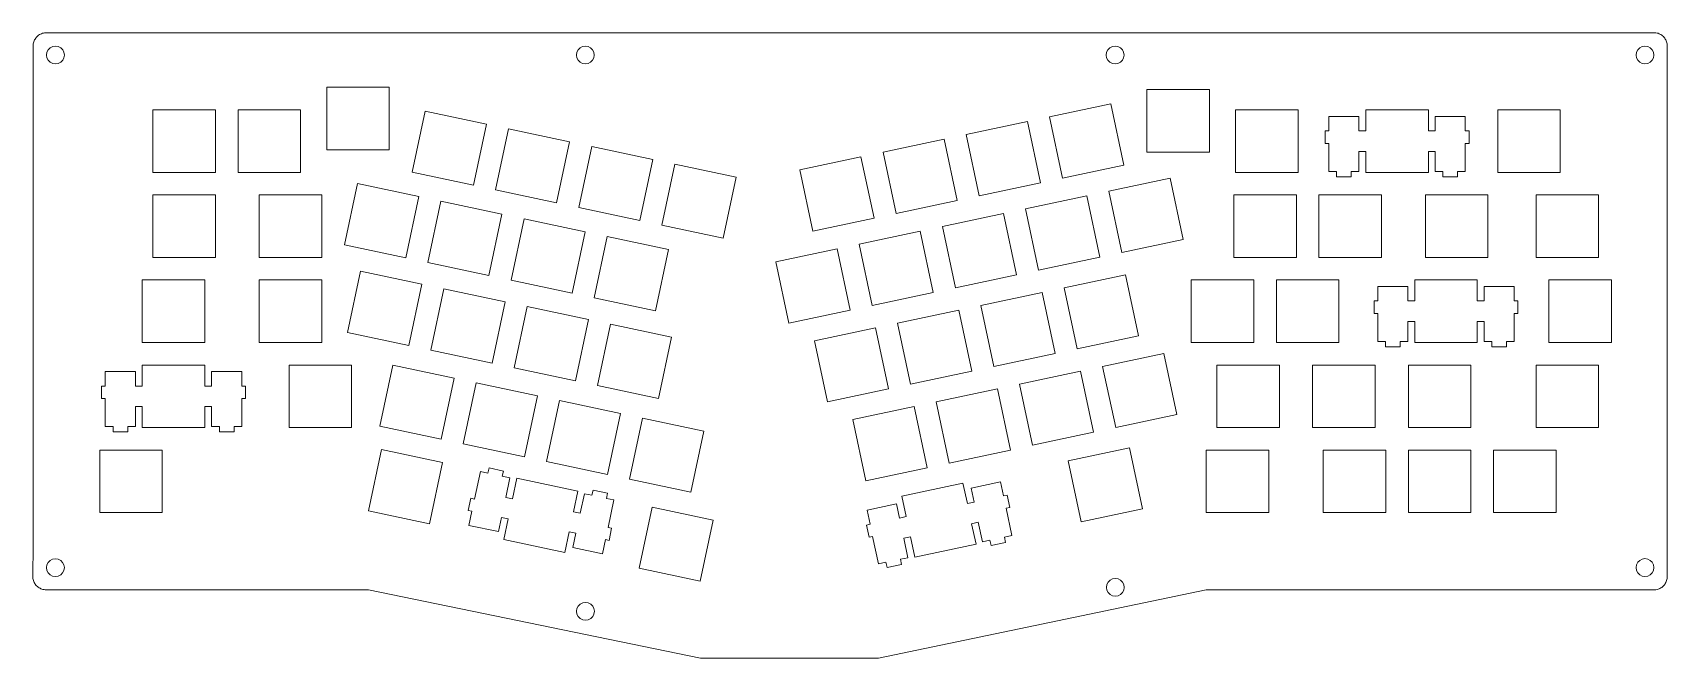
# Model space of a CAD drawing. Header units: centimetres. Extents: x -18.3 to 18.3, y -7 to 7.
import ezdxf

# ---------------------------------------------------------------- set-up
doc = ezdxf.new("R2010")
doc.units = ezdxf.units.CM
doc.header["$MEASUREMENT"] = 0
doc.layers.add('Layer 1', color=7, linetype='Continuous')

msp = doc.modelspace()

# ---------------------------------------------------------------- linework, layer by layer
at = {"layer": 'Layer 1', "color": 242, "lineweight": 9}
for points, knots in [([(17.98795, 6.97665), (17.98795, 6.97665), (18.01145, 6.97575), (18.01145, 6.97575), (18.01145, 6.97575), (18.03485, 6.97305), (18.03485, 6.97305), (18.03485, 6.97305), (18.05795, 6.96845), (18.05795, 6.96845), (18.05795, 6.96845), (18.08065, 6.96205), (18.08065, 6.96205), (18.08065, 6.96205), (18.10275, 6.95385), (18.10275, 6.95385), (18.10275, 6.95385), (18.12415, 6.94405), (18.12415, 6.94405), (18.12415, 6.94405), (18.14465, 6.93245), (18.14465, 6.93245), (18.14465, 6.93245), (18.16425, 6.91945), (18.16425, 6.91945), (18.16425, 6.91945), (18.18275, 6.90485), (18.18275, 6.90485), (18.18275, 6.90485), (18.20005, 6.88885), (18.20005, 6.88885), (18.20005, 6.88885), (18.21605, 6.87155), (18.21605, 6.87155), (18.21605, 6.87155), (18.23065, 6.85305), (18.23065, 6.85305), (18.23065, 6.85305), (18.24375, 6.83345), (18.24375, 6.83345), (18.24375, 6.83345), (18.25525, 6.81285), (18.25525, 6.81285), (18.25525, 6.81285), (18.26515, 6.79155), (18.26515, 6.79155), (18.26515, 6.79155), (18.27325, 6.76945), (18.27325, 6.76945), (18.27325, 6.76945), (18.27965, 6.74675), (18.27965, 6.74675), (18.27965, 6.74675), (18.28425, 6.72365), (18.28425, 6.72365), (18.28425, 6.72365), (18.28705, 6.70025), (18.28705, 6.70025), (18.28705, 6.70025), (18.28795, 6.67665), (18.28795, 6.67665), (18.28795, 6.67665), (18.28795, -5.20316), (18.28795, -5.20316), (18.28795, -5.20316), (18.28705, -5.22666), (18.28705, -5.22666), (18.28705, -5.22666), (18.28425, -5.25006), (18.28425, -5.25006), (18.28425, -5.25006), (18.27965, -5.27316), (18.27965, -5.27316), (18.27965, -5.27316), (18.27325, -5.29586), (18.27325, -5.29586), (18.27325, -5.29586), (18.26515, -5.31796), (18.26515, -5.31796), (18.26515, -5.31796), (18.25525, -5.33936), (18.25525, -5.33936), (18.25525, -5.33936), (18.24375, -5.35996), (18.24375, -5.35996), (18.24375, -5.35996), (18.23065, -5.37946), (18.23065, -5.37946), (18.23065, -5.37946), (18.21605, -5.39796), (18.21605, -5.39796), (18.21605, -5.39796), (18.20005, -5.41526), (18.20005, -5.41526), (18.20005, -5.41526), (18.18275, -5.43126), (18.18275, -5.43126), (18.18275, -5.43126), (18.16425, -5.44586), (18.16425, -5.44586), (18.16425, -5.44586), (18.14465, -5.45896), (18.14465, -5.45896), (18.14465, -5.45896), (18.12415, -5.47046), (18.12415, -5.47046), (18.12415, -5.47046), (18.10275, -5.48036), (18.10275, -5.48036), (18.10275, -5.48036), (18.08065, -5.48846), (18.08065, -5.48846), (18.08065, -5.48846), (18.05795, -5.49486), (18.05795, -5.49486), (18.05795, -5.49486), (18.03485, -5.49946), (18.03485, -5.49946), (18.03485, -5.49946), (18.01145, -5.50226), (18.01145, -5.50226), (18.01145, -5.50226), (17.98795, -5.50316), (17.98795, -5.50316), (17.98795, -5.50316), (7.9672, -5.50015), (7.9672, -5.50015), (7.9672, -5.50015), (0.63227, -7.03562), (0.63227, -7.03562), (0.63227, -7.03562), (-3.35241, -7.03559), (-3.35241, -7.03559), (-3.35241, -7.03559), (-10.78279, -5.50013), (-10.78279, -5.50013), (-10.78279, -5.50013), (-17.9974, -5.50018), (-17.9974, -5.50018), (-17.9974, -5.50018), (-18.021, -5.49928), (-18.021, -5.49928), (-18.021, -5.49928), (-18.0444, -5.49648), (-18.0444, -5.49648), (-18.0444, -5.49648), (-18.0675, -5.49188), (-18.0675, -5.49188), (-18.0675, -5.49188), (-18.0902, -5.48548), (-18.0902, -5.48548), (-18.0902, -5.48548), (-18.1123, -5.47738), (-18.1123, -5.47738), (-18.1123, -5.47738), (-18.1336, -5.46748), (-18.1336, -5.46748), (-18.1336, -5.46748), (-18.1542, -5.45598), (-18.1542, -5.45598), (-18.1542, -5.45598), (-18.1738, -5.44288), (-18.1738, -5.44288), (-18.1738, -5.44288), (-18.1923, -5.42828), (-18.1923, -5.42828), (-18.1923, -5.42828), (-18.2096, -5.41228), (-18.2096, -5.41228), (-18.2096, -5.41228), (-18.2256, -5.39498), (-18.2256, -5.39498), (-18.2256, -5.39498), (-18.2402, -5.37648), (-18.2402, -5.37648), (-18.2402, -5.37648), (-18.2532, -5.35698), (-18.2532, -5.35698), (-18.2532, -5.35698), (-18.2648, -5.33638), (-18.2648, -5.33638), (-18.2648, -5.33638), (-18.2746, -5.31498), (-18.2746, -5.31498), (-18.2746, -5.31498), (-18.2828, -5.29288), (-18.2828, -5.29288), (-18.2828, -5.29288), (-18.2892, -5.27018), (-18.2892, -5.27018), (-18.2892, -5.27018), (-18.2938, -5.24708), (-18.2938, -5.24708), (-18.2938, -5.24708), (-18.2965, -5.22368), (-18.2965, -5.22368), (-18.2965, -5.22368), (-18.2975, -5.20018), (-18.2975, -5.20018), (-18.2975, -5.20018), (-18.28793, -4.50001), (-18.28793, -4.50001), (-18.28793, -4.50001), (-18.28785, 6.67665), (-18.28785, 6.67665), (-18.28785, 6.67665), (-18.28695, 6.70025), (-18.28695, 6.70025), (-18.28695, 6.70025), (-18.28425, 6.72365), (-18.28425, 6.72365), (-18.28425, 6.72365), (-18.27965, 6.74675), (-18.27965, 6.74675), (-18.27965, 6.74675), (-18.27325, 6.76945), (-18.27325, 6.76945), (-18.27325, 6.76945), (-18.26505, 6.79155), (-18.26505, 6.79155), (-18.26505, 6.79155), (-18.25525, 6.81285), (-18.25525, 6.81285), (-18.25525, 6.81285), (-18.24365, 6.83345), (-18.24365, 6.83345), (-18.24365, 6.83345), (-18.23065, 6.85305), (-18.23065, 6.85305), (-18.23065, 6.85305), (-18.21605, 6.87155), (-18.21605, 6.87155), (-18.21605, 6.87155), (-18.20005, 6.88885), (-18.20005, 6.88885), (-18.20005, 6.88885), (-18.18275, 6.90485), (-18.18275, 6.90485), (-18.18275, 6.90485), (-18.16425, 6.91945), (-18.16425, 6.91945), (-18.16425, 6.91945), (-18.14465, 6.93245), (-18.14465, 6.93245), (-18.14465, 6.93245), (-18.12405, 6.94405), (-18.12405, 6.94405), (-18.12405, 6.94405), (-18.10275, 6.95385), (-18.10275, 6.95385), (-18.10275, 6.95385), (-18.08065, 6.96205), (-18.08065, 6.96205), (-18.08065, 6.96205), (-18.05795, 6.96845), (-18.05795, 6.96845), (-18.05795, 6.96845), (-18.03485, 6.97305), (-18.03485, 6.97305), (-18.03485, 6.97305), (-18.01145, 6.97575), (-18.01145, 6.97575), (-18.01145, 6.97575), (-17.98785, 6.97675), (-17.98785, 6.97675), (-17.98785, 6.97675), (17.98795, 6.97665), (17.98795, 6.97665)], [0, 0, 0, 0, 0.01123596, 0.01123596, 0.01123596, 0.02247191, 0.02247191, 0.02247191, 0.03370787, 0.03370787, 0.03370787, 0.04494382, 0.04494382, 0.04494382, 0.05617978, 0.05617978, 0.05617978, 0.06741573, 0.06741573, 0.06741573, 0.07865169, 0.07865169, 0.07865169, 0.08988764, 0.08988764, 0.08988764, 0.1011236, 0.1011236, 0.1011236, 0.11235955, 0.11235955, 0.11235955, 0.12359551, 0.12359551, 0.12359551, 0.13483146, 0.13483146, 0.13483146, 0.14606742, 0.14606742, 0.14606742, 0.15730337, 0.15730337, 0.15730337, 0.16853933, 0.16853933, 0.16853933, 0.17977528, 0.17977528, 0.17977528, 0.19101124, 0.19101124, 0.19101124, 0.20224719, 0.20224719, 0.20224719, 0.21348315, 0.21348315, 0.21348315, 0.2247191, 0.2247191, 0.2247191, 0.23595506, 0.23595506, 0.23595506, 0.24719101, 0.24719101, 0.24719101, 0.25842697, 0.25842697, 0.25842697, 0.26966292, 0.26966292, 0.26966292, 0.28089888, 0.28089888, 0.28089888, 0.29213483, 0.29213483, 0.29213483, 0.30337079, 0.30337079, 0.30337079, 0.31460674, 0.31460674, 0.31460674, 0.3258427, 0.3258427, 0.3258427, 0.33707865, 0.33707865, 0.33707865, 0.34831461, 0.34831461, 0.34831461, 0.35955056, 0.35955056, 0.35955056, 0.37078652, 0.37078652, 0.37078652, 0.38202247, 0.38202247, 0.38202247, 0.39325843, 0.39325843, 0.39325843, 0.40449438, 0.40449438, 0.40449438, 0.41573034, 0.41573034, 0.41573034, 0.42696629, 0.42696629, 0.42696629, 0.43820225, 0.43820225, 0.43820225, 0.4494382, 0.4494382, 0.4494382, 0.46067416, 0.46067416, 0.46067416, 0.47191011, 0.47191011, 0.47191011, 0.48314607, 0.48314607, 0.48314607, 0.49438202, 0.49438202, 0.49438202, 0.50561798, 0.50561798, 0.50561798, 0.51685393, 0.51685393, 0.51685393, 0.52808989, 0.52808989, 0.52808989, 0.53932584, 0.53932584, 0.53932584, 0.5505618, 0.5505618, 0.5505618, 0.56179775, 0.56179775, 0.56179775, 0.57303371, 0.57303371, 0.57303371, 0.58426966, 0.58426966, 0.58426966, 0.59550562, 0.59550562, 0.59550562, 0.60674157, 0.60674157, 0.60674157, 0.61797753, 0.61797753, 0.61797753, 0.62921348, 0.62921348, 0.62921348, 0.64044944, 0.64044944, 0.64044944, 0.65168539, 0.65168539, 0.65168539, 0.66292135, 0.66292135, 0.66292135, 0.6741573, 0.6741573, 0.6741573, 0.68539326, 0.68539326, 0.68539326, 0.69662921, 0.69662921, 0.69662921, 0.70786517, 0.70786517, 0.70786517, 0.71910112, 0.71910112, 0.71910112, 0.73033708, 0.73033708, 0.73033708, 0.74157303, 0.74157303, 0.74157303, 0.75280899, 0.75280899, 0.75280899, 0.76404494, 0.76404494, 0.76404494, 0.7752809, 0.7752809, 0.7752809, 0.78651685, 0.78651685, 0.78651685, 0.79775281, 0.79775281, 0.79775281, 0.80898876, 0.80898876, 0.80898876, 0.82022472, 0.82022472, 0.82022472, 0.83146067, 0.83146067, 0.83146067, 0.84269663, 0.84269663, 0.84269663, 0.85393258, 0.85393258, 0.85393258, 0.86516854, 0.86516854, 0.86516854, 0.87640449, 0.87640449, 0.87640449, 0.88764045, 0.88764045, 0.88764045, 0.8988764, 0.8988764, 0.8988764, 0.91011236, 0.91011236, 0.91011236, 0.92134831, 0.92134831, 0.92134831, 0.93258427, 0.93258427, 0.93258427, 0.94382022, 0.94382022, 0.94382022, 0.95505618, 0.95505618, 0.95505618, 0.96629213, 0.96629213, 0.96629213, 0.97752809, 0.97752809, 0.97752809, 0.98876404, 0.98876404, 0.98876404, 1, 1, 1, 1]), ([(-17.72615, 6.66705), (-17.72615, 6.66705), (-17.67035, 6.63855), (-17.67035, 6.63855), (-17.67035, 6.63855), (-17.62615, 6.59425), (-17.62615, 6.59425), (-17.62615, 6.59425), (-17.59775, 6.53855), (-17.59775, 6.53855), (-17.59775, 6.53855), (-17.58795, 6.47665), (-17.58795, 6.47665), (-17.58795, 6.47665), (-17.59775, 6.41485), (-17.59775, 6.41485), (-17.59775, 6.41485), (-17.62615, 6.35915), (-17.62615, 6.35915), (-17.62615, 6.35915), (-17.67035, 6.31485), (-17.67035, 6.31485), (-17.67035, 6.31485), (-17.72615, 6.28645), (-17.72615, 6.28645), (-17.72615, 6.28645), (-17.78795, 6.27665), (-17.78795, 6.27665), (-17.78795, 6.27665), (-17.84975, 6.28645), (-17.84975, 6.28645), (-17.84975, 6.28645), (-17.90545, 6.31485), (-17.90545, 6.31485), (-17.90545, 6.31485), (-17.94975, 6.35915), (-17.94975, 6.35915), (-17.94975, 6.35915), (-17.97815, 6.41485), (-17.97815, 6.41485), (-17.97815, 6.41485), (-17.98795, 6.47665), (-17.98795, 6.47665), (-17.98795, 6.47665), (-17.97815, 6.53855), (-17.97815, 6.53855), (-17.97815, 6.53855), (-17.94975, 6.59425), (-17.94975, 6.59425), (-17.94975, 6.59425), (-17.90545, 6.63855), (-17.90545, 6.63855), (-17.90545, 6.63855), (-17.84975, 6.66705), (-17.84975, 6.66705), (-17.84975, 6.66705), (-17.78795, 6.67665), (-17.78795, 6.67665), (-17.78795, 6.67665), (-17.72615, 6.66705), (-17.72615, 6.66705)], [0, 0, 0, 0, 0.05, 0.05, 0.05, 0.1, 0.1, 0.1, 0.15, 0.15, 0.15, 0.2, 0.2, 0.2, 0.25, 0.25, 0.25, 0.3, 0.3, 0.3, 0.35, 0.35, 0.35, 0.4, 0.4, 0.4, 0.45, 0.45, 0.45, 0.5, 0.5, 0.5, 0.55, 0.55, 0.55, 0.6, 0.6, 0.6, 0.65, 0.65, 0.65, 0.7, 0.7, 0.7, 0.75, 0.75, 0.75, 0.8, 0.8, 0.8, 0.85, 0.85, 0.85, 0.9, 0.9, 0.9, 0.95, 0.95, 0.95, 1, 1, 1, 1]), ([(-5.86745, 6.66705), (-5.86745, 6.66705), (-5.81165, 6.63855), (-5.81165, 6.63855), (-5.81165, 6.63855), (-5.76745, 6.59425), (-5.76745, 6.59425), (-5.76745, 6.59425), (-5.73905, 6.53855), (-5.73905, 6.53855), (-5.73905, 6.53855), (-5.72925, 6.47665), (-5.72925, 6.47665), (-5.72925, 6.47665), (-5.73905, 6.41485), (-5.73905, 6.41485), (-5.73905, 6.41485), (-5.76745, 6.35915), (-5.76745, 6.35915), (-5.76745, 6.35915), (-5.81165, 6.31485), (-5.81165, 6.31485), (-5.81165, 6.31485), (-5.86745, 6.28645), (-5.86745, 6.28645), (-5.86745, 6.28645), (-5.92925, 6.27665), (-5.92925, 6.27665), (-5.92925, 6.27665), (-5.99105, 6.28645), (-5.99105, 6.28645), (-5.99105, 6.28645), (-6.04675, 6.31485), (-6.04675, 6.31485), (-6.04675, 6.31485), (-6.09105, 6.35915), (-6.09105, 6.35915), (-6.09105, 6.35915), (-6.11945, 6.41485), (-6.11945, 6.41485), (-6.11945, 6.41485), (-6.12925, 6.47665), (-6.12925, 6.47665), (-6.12925, 6.47665), (-6.11945, 6.53855), (-6.11945, 6.53855), (-6.11945, 6.53855), (-6.09105, 6.59425), (-6.09105, 6.59425), (-6.09105, 6.59425), (-6.04675, 6.63855), (-6.04675, 6.63855), (-6.04675, 6.63855), (-5.99105, 6.66705), (-5.99105, 6.66705), (-5.99105, 6.66705), (-5.92925, 6.67665), (-5.92925, 6.67665), (-5.92925, 6.67665), (-5.86745, 6.66705), (-5.86745, 6.66705)], [0, 0, 0, 0, 0.05, 0.05, 0.05, 0.1, 0.1, 0.1, 0.15, 0.15, 0.15, 0.2, 0.2, 0.2, 0.25, 0.25, 0.25, 0.3, 0.3, 0.3, 0.35, 0.35, 0.35, 0.4, 0.4, 0.4, 0.45, 0.45, 0.45, 0.5, 0.5, 0.5, 0.55, 0.55, 0.55, 0.6, 0.6, 0.6, 0.65, 0.65, 0.65, 0.7, 0.7, 0.7, 0.75, 0.75, 0.75, 0.8, 0.8, 0.8, 0.85, 0.85, 0.85, 0.9, 0.9, 0.9, 0.95, 0.95, 0.95, 1, 1, 1, 1]), ([(5.99115, 6.66705), (5.99115, 6.66705), (6.04695, 6.63855), (6.04695, 6.63855), (6.04695, 6.63855), (6.09115, 6.59425), (6.09115, 6.59425), (6.09115, 6.59425), (6.11955, 6.53855), (6.11955, 6.53855), (6.11955, 6.53855), (6.12935, 6.47665), (6.12935, 6.47665), (6.12935, 6.47665), (6.11955, 6.41485), (6.11955, 6.41485), (6.11955, 6.41485), (6.09115, 6.35915), (6.09115, 6.35915), (6.09115, 6.35915), (6.04695, 6.31485), (6.04695, 6.31485), (6.04695, 6.31485), (5.99115, 6.28645), (5.99115, 6.28645), (5.99115, 6.28645), (5.92935, 6.27665), (5.92935, 6.27665), (5.92935, 6.27665), (5.86755, 6.28645), (5.86755, 6.28645), (5.86755, 6.28645), (5.81185, 6.31485), (5.81185, 6.31485), (5.81185, 6.31485), (5.76755, 6.35915), (5.76755, 6.35915), (5.76755, 6.35915), (5.73915, 6.41485), (5.73915, 6.41485), (5.73915, 6.41485), (5.72935, 6.47665), (5.72935, 6.47665), (5.72935, 6.47665), (5.73915, 6.53855), (5.73915, 6.53855), (5.73915, 6.53855), (5.76755, 6.59425), (5.76755, 6.59425), (5.76755, 6.59425), (5.81185, 6.63855), (5.81185, 6.63855), (5.81185, 6.63855), (5.86755, 6.66705), (5.86755, 6.66705), (5.86755, 6.66705), (5.92935, 6.67665), (5.92935, 6.67665), (5.92935, 6.67665), (5.99115, 6.66705), (5.99115, 6.66705)], [0, 0, 0, 0, 0.05, 0.05, 0.05, 0.1, 0.1, 0.1, 0.15, 0.15, 0.15, 0.2, 0.2, 0.2, 0.25, 0.25, 0.25, 0.3, 0.3, 0.3, 0.35, 0.35, 0.35, 0.4, 0.4, 0.4, 0.45, 0.45, 0.45, 0.5, 0.5, 0.5, 0.55, 0.55, 0.55, 0.6, 0.6, 0.6, 0.65, 0.65, 0.65, 0.7, 0.7, 0.7, 0.75, 0.75, 0.75, 0.8, 0.8, 0.8, 0.85, 0.85, 0.85, 0.9, 0.9, 0.9, 0.95, 0.95, 0.95, 1, 1, 1, 1]), ([(17.84975, 6.66705), (17.84975, 6.66705), (17.90555, 6.63855), (17.90555, 6.63855), (17.90555, 6.63855), (17.94975, 6.59425), (17.94975, 6.59425), (17.94975, 6.59425), (17.97815, 6.53855), (17.97815, 6.53855), (17.97815, 6.53855), (17.98795, 6.47665), (17.98795, 6.47665), (17.98795, 6.47665), (17.97815, 6.41485), (17.97815, 6.41485), (17.97815, 6.41485), (17.94975, 6.35915), (17.94975, 6.35915), (17.94975, 6.35915), (17.90555, 6.31485), (17.90555, 6.31485), (17.90555, 6.31485), (17.84975, 6.28645), (17.84975, 6.28645), (17.84975, 6.28645), (17.78795, 6.27665), (17.78795, 6.27665), (17.78795, 6.27665), (17.72615, 6.28645), (17.72615, 6.28645), (17.72615, 6.28645), (17.67045, 6.31485), (17.67045, 6.31485), (17.67045, 6.31485), (17.62615, 6.35915), (17.62615, 6.35915), (17.62615, 6.35915), (17.59775, 6.41485), (17.59775, 6.41485), (17.59775, 6.41485), (17.58795, 6.47665), (17.58795, 6.47665), (17.58795, 6.47665), (17.59775, 6.53855), (17.59775, 6.53855), (17.59775, 6.53855), (17.62615, 6.59425), (17.62615, 6.59425), (17.62615, 6.59425), (17.67045, 6.63855), (17.67045, 6.63855), (17.67045, 6.63855), (17.72615, 6.66705), (17.72615, 6.66705), (17.72615, 6.66705), (17.78795, 6.67665), (17.78795, 6.67665), (17.78795, 6.67665), (17.84975, 6.66705), (17.84975, 6.66705)], [0, 0, 0, 0, 0.05, 0.05, 0.05, 0.1, 0.1, 0.1, 0.15, 0.15, 0.15, 0.2, 0.2, 0.2, 0.25, 0.25, 0.25, 0.3, 0.3, 0.3, 0.35, 0.35, 0.35, 0.4, 0.4, 0.4, 0.45, 0.45, 0.45, 0.5, 0.5, 0.5, 0.55, 0.55, 0.55, 0.6, 0.6, 0.6, 0.65, 0.65, 0.65, 0.7, 0.7, 0.7, 0.75, 0.75, 0.75, 0.8, 0.8, 0.8, 0.85, 0.85, 0.85, 0.9, 0.9, 0.9, 0.95, 0.95, 0.95, 1, 1, 1, 1]), ([(-11.71712, 5.75297), (-11.71712, 5.75297), (-11.71712, 4.35297), (-11.71712, 4.35297), (-11.71712, 4.35297), (-10.31722, 4.35297), (-10.31722, 4.35297), (-10.31722, 4.35297), (-10.31722, 5.75297), (-10.31722, 5.75297), (-10.31722, 5.75297), (-11.71712, 5.75297), (-11.71712, 5.75297)], [0, 0, 0, 0, 0.25, 0.25, 0.25, 0.5, 0.5, 0.5, 0.75, 0.75, 0.75, 1, 1, 1, 1]), ([(6.64007, 5.70297), (6.64007, 5.70297), (6.64007, 4.30297), (6.64007, 4.30297), (6.64007, 4.30297), (8.03997, 4.30297), (8.03997, 4.30297), (8.03997, 4.30297), (8.03997, 5.70297), (8.03997, 5.70297), (8.03997, 5.70297), (6.64007, 5.70297), (6.64007, 5.70297)], [0, 0, 0, 0, 0.25, 0.25, 0.25, 0.5, 0.5, 0.5, 0.75, 0.75, 0.75, 1, 1, 1, 1]), ([(-15.60665, 5.24795), (-15.60665, 5.24795), (-15.60665, 3.84795), (-15.60665, 3.84795), (-15.60665, 3.84795), (-14.20665, 3.84795), (-14.20665, 3.84795), (-14.20665, 3.84795), (-14.20665, 5.24795), (-14.20665, 5.24795), (-14.20665, 5.24795), (-15.60665, 5.24795), (-15.60665, 5.24795)], [0, 0, 0, 0, 0.25, 0.25, 0.25, 0.5, 0.5, 0.5, 0.75, 0.75, 0.75, 1, 1, 1, 1]), ([(-13.70165, 5.24795), (-13.70165, 5.24795), (-13.70165, 3.84795), (-13.70165, 3.84795), (-13.70165, 3.84795), (-12.30175, 3.84795), (-12.30175, 3.84795), (-12.30175, 3.84795), (-12.30175, 5.24795), (-12.30175, 5.24795), (-12.30175, 5.24795), (-13.70165, 5.24795), (-13.70165, 5.24795)], [0, 0, 0, 0, 0.25, 0.25, 0.25, 0.5, 0.5, 0.5, 0.75, 0.75, 0.75, 1, 1, 1, 1]), ([(-9.80405, 3.85285), (-9.80405, 3.85285), (-8.43465, 3.56175), (-8.43465, 3.56175), (-8.43465, 3.56175), (-8.14355, 4.93115), (-8.14355, 4.93115), (-8.14355, 4.93115), (-9.51295, 5.22225), (-9.51295, 5.22225), (-9.51295, 5.22225), (-9.80405, 3.85285), (-9.80405, 3.85285)], [0, 0, 0, 0, 0.25, 0.25, 0.25, 0.5, 0.5, 0.5, 0.75, 0.75, 0.75, 1, 1, 1, 1]), ([(4.46205, 5.09055), (4.46205, 5.09055), (4.75315, 3.72115), (4.75315, 3.72115), (4.75315, 3.72115), (6.12255, 4.01225), (6.12255, 4.01225), (6.12255, 4.01225), (5.83145, 5.38165), (5.83145, 5.38165), (5.83145, 5.38165), (4.46205, 5.09055), (4.46205, 5.09055)], [0, 0, 0, 0, 0.25, 0.25, 0.25, 0.5, 0.5, 0.5, 0.75, 0.75, 0.75, 1, 1, 1, 1]), ([(8.62495, 5.24795), (8.62495, 5.24795), (8.62495, 3.84795), (8.62495, 3.84795), (8.62495, 3.84795), (10.02495, 3.84795), (10.02495, 3.84795), (10.02495, 3.84795), (10.02495, 5.24795), (10.02495, 5.24795), (10.02495, 5.24795), (8.62495, 5.24795), (8.62495, 5.24795)], [0, 0, 0, 0, 0.25, 0.25, 0.25, 0.5, 0.5, 0.5, 0.75, 0.75, 0.75, 1, 1, 1, 1]), ([(11.53965, 5.24795), (11.53965, 5.24795), (11.53965, 4.77795), (11.53965, 4.77795), (11.53965, 4.77795), (11.38715, 4.77795), (11.38715, 4.77795), (11.38715, 4.77795), (11.38715, 5.10095), (11.38715, 5.10095), (11.38715, 5.10095), (10.71215, 5.10095), (10.71215, 5.10095), (10.71215, 5.10095), (10.71215, 4.77795), (10.71215, 4.77795), (10.71215, 4.77795), (10.62965, 4.77795), (10.62965, 4.77795), (10.62965, 4.77795), (10.62965, 4.49795), (10.62965, 4.49795), (10.62965, 4.49795), (10.71215, 4.49795), (10.71215, 4.49795), (10.71215, 4.49795), (10.71215, 3.87095), (10.71215, 3.87095), (10.71215, 3.87095), (10.88465, 3.87095), (10.88465, 3.87095), (10.88465, 3.87095), (10.88465, 3.75095), (10.88465, 3.75095), (10.88465, 3.75095), (11.21465, 3.75095), (11.21465, 3.75095), (11.21465, 3.75095), (11.21465, 3.87095), (11.21465, 3.87095), (11.21465, 3.87095), (11.38715, 3.87095), (11.38715, 3.87095), (11.38715, 3.87095), (11.38715, 4.31795), (11.38715, 4.31795), (11.38715, 4.31795), (11.53965, 4.31795), (11.53965, 4.31795), (11.53965, 4.31795), (11.53965, 3.84795), (11.53965, 3.84795), (11.53965, 3.84795), (12.93965, 3.84795), (12.93965, 3.84795), (12.93965, 3.84795), (12.93965, 4.31795), (12.93965, 4.31795), (12.93965, 4.31795), (13.09215, 4.31795), (13.09215, 4.31795), (13.09215, 4.31795), (13.09215, 3.87095), (13.09215, 3.87095), (13.09215, 3.87095), (13.26465, 3.87095), (13.26465, 3.87095), (13.26465, 3.87095), (13.26465, 3.75095), (13.26465, 3.75095), (13.26465, 3.75095), (13.59465, 3.75095), (13.59465, 3.75095), (13.59465, 3.75095), (13.59465, 3.87095), (13.59465, 3.87095), (13.59465, 3.87095), (13.76715, 3.87095), (13.76715, 3.87095), (13.76715, 3.87095), (13.76715, 4.49795), (13.76715, 4.49795), (13.76715, 4.49795), (13.84965, 4.49795), (13.84965, 4.49795), (13.84965, 4.49795), (13.84965, 4.77795), (13.84965, 4.77795), (13.84965, 4.77795), (13.76715, 4.77795), (13.76715, 4.77795), (13.76715, 4.77795), (13.76715, 5.10095), (13.76715, 5.10095), (13.76715, 5.10095), (13.09215, 5.10095), (13.09215, 5.10095), (13.09215, 5.10095), (13.09215, 4.77795), (13.09215, 4.77795), (13.09215, 4.77795), (12.93965, 4.77795), (12.93965, 4.77795), (12.93965, 4.77795), (12.93965, 5.24795), (12.93965, 5.24795), (12.93965, 5.24795), (11.53965, 5.24795), (11.53965, 5.24795)], [0, 0, 0, 0, 0.02777778, 0.02777778, 0.02777778, 0.05555556, 0.05555556, 0.05555556, 0.08333333, 0.08333333, 0.08333333, 0.11111111, 0.11111111, 0.11111111, 0.13888889, 0.13888889, 0.13888889, 0.16666667, 0.16666667, 0.16666667, 0.19444444, 0.19444444, 0.19444444, 0.22222222, 0.22222222, 0.22222222, 0.25, 0.25, 0.25, 0.27777778, 0.27777778, 0.27777778, 0.30555556, 0.30555556, 0.30555556, 0.33333333, 0.33333333, 0.33333333, 0.36111111, 0.36111111, 0.36111111, 0.38888889, 0.38888889, 0.38888889, 0.41666667, 0.41666667, 0.41666667, 0.44444444, 0.44444444, 0.44444444, 0.47222222, 0.47222222, 0.47222222, 0.5, 0.5, 0.5, 0.52777778, 0.52777778, 0.52777778, 0.55555556, 0.55555556, 0.55555556, 0.58333333, 0.58333333, 0.58333333, 0.61111111, 0.61111111, 0.61111111, 0.63888889, 0.63888889, 0.63888889, 0.66666667, 0.66666667, 0.66666667, 0.69444444, 0.69444444, 0.69444444, 0.72222222, 0.72222222, 0.72222222, 0.75, 0.75, 0.75, 0.77777778, 0.77777778, 0.77777778, 0.80555556, 0.80555556, 0.80555556, 0.83333333, 0.83333333, 0.83333333, 0.86111111, 0.86111111, 0.86111111, 0.88888889, 0.88888889, 0.88888889, 0.91666667, 0.91666667, 0.91666667, 0.94444444, 0.94444444, 0.94444444, 0.97222222, 0.97222222, 0.97222222, 1, 1, 1, 1]), ([(14.49235, 5.24795), (14.49235, 5.24795), (14.49235, 3.84795), (14.49235, 3.84795), (14.49235, 3.84795), (15.89235, 3.84795), (15.89235, 3.84795), (15.89235, 3.84795), (15.89235, 5.24795), (15.89235, 5.24795), (15.89235, 5.24795), (14.49235, 5.24795), (14.49235, 5.24795)], [0, 0, 0, 0, 0.25, 0.25, 0.25, 0.5, 0.5, 0.5, 0.75, 0.75, 0.75, 1, 1, 1, 1]), ([(-7.94065, 3.45675), (-7.94065, 3.45675), (-6.57125, 3.16575), (-6.57125, 3.16575), (-6.57125, 3.16575), (-6.28015, 4.53515), (-6.28015, 4.53515), (-6.28015, 4.53515), (-7.64955, 4.82615), (-7.64955, 4.82615), (-7.64955, 4.82615), (-7.94065, 3.45675), (-7.94065, 3.45675)], [0, 0, 0, 0, 0.25, 0.25, 0.25, 0.5, 0.5, 0.5, 0.75, 0.75, 0.75, 1, 1, 1, 1]), ([(2.59865, 4.69455), (2.59865, 4.69455), (2.88975, 3.32515), (2.88975, 3.32515), (2.88975, 3.32515), (4.25915, 3.61615), (4.25915, 3.61615), (4.25915, 3.61615), (3.96805, 4.98555), (3.96805, 4.98555), (3.96805, 4.98555), (2.59865, 4.69455), (2.59865, 4.69455)], [0, 0, 0, 0, 0.25, 0.25, 0.25, 0.5, 0.5, 0.5, 0.75, 0.75, 0.75, 1, 1, 1, 1]), ([(-6.07725, 3.06075), (-6.07725, 3.06075), (-4.70785, 2.76965), (-4.70785, 2.76965), (-4.70785, 2.76965), (-4.41675, 4.13905), (-4.41675, 4.13905), (-4.41675, 4.13905), (-5.78645, 4.43015), (-5.78645, 4.43015), (-5.78645, 4.43015), (-6.07725, 3.06075), (-6.07725, 3.06075)], [0, 0, 0, 0, 0.25, 0.25, 0.25, 0.5, 0.5, 0.5, 0.75, 0.75, 0.75, 1, 1, 1, 1]), ([(0.73535, 4.29845), (0.73535, 4.29845), (1.02635, 2.92905), (1.02635, 2.92905), (1.02635, 2.92905), (2.39575, 3.22015), (2.39575, 3.22015), (2.39575, 3.22015), (2.10475, 4.58955), (2.10475, 4.58955), (2.10475, 4.58955), (0.73535, 4.29845), (0.73535, 4.29845)], [0, 0, 0, 0, 0.25, 0.25, 0.25, 0.5, 0.5, 0.5, 0.75, 0.75, 0.75, 1, 1, 1, 1]), ([(-4.21395, 2.66465), (-4.21395, 2.66465), (-2.84455, 2.37355), (-2.84455, 2.37355), (-2.84455, 2.37355), (-2.55345, 3.74295), (-2.55345, 3.74295), (-2.55345, 3.74295), (-3.92285, 4.03405), (-3.92285, 4.03405), (-3.92285, 4.03405), (-4.21395, 2.66465), (-4.21395, 2.66465)], [0, 0, 0, 0, 0.25, 0.25, 0.25, 0.5, 0.5, 0.5, 0.75, 0.75, 0.75, 1, 1, 1, 1]), ([(-1.12805, 3.90235), (-1.12805, 3.90235), (-0.83695, 2.53295), (-0.83695, 2.53295), (-0.83695, 2.53295), (0.53245, 2.82405), (0.53245, 2.82405), (0.53245, 2.82405), (0.24135, 4.19345), (0.24135, 4.19345), (0.24135, 4.19345), (-1.12805, 3.90235), (-1.12805, 3.90235)], [0, 0, 0, 0, 0.25, 0.25, 0.25, 0.5, 0.5, 0.5, 0.75, 0.75, 0.75, 1, 1, 1, 1]), ([(5.78985, 3.42525), (5.78985, 3.42525), (6.08085, 2.05585), (6.08085, 2.05585), (6.08085, 2.05585), (7.45025, 2.34695), (7.45025, 2.34695), (7.45025, 2.34695), (7.15925, 3.71635), (7.15925, 3.71635), (7.15925, 3.71635), (5.78985, 3.42525), (5.78985, 3.42525)], [0, 0, 0, 0, 0.25, 0.25, 0.25, 0.5, 0.5, 0.5, 0.75, 0.75, 0.75, 1, 1, 1, 1]), ([(-15.60665, 3.34295), (-15.60665, 3.34295), (-15.60665, 1.94295), (-15.60665, 1.94295), (-15.60665, 1.94295), (-14.20665, 1.94295), (-14.20665, 1.94295), (-14.20665, 1.94295), (-14.20665, 3.34295), (-14.20665, 3.34295), (-14.20665, 3.34295), (-15.60665, 3.34295), (-15.60665, 3.34295)], [0, 0, 0, 0, 0.25, 0.25, 0.25, 0.5, 0.5, 0.5, 0.75, 0.75, 0.75, 1, 1, 1, 1]), ([(-13.22535, 3.34295), (-13.22535, 3.34295), (-13.22535, 1.94295), (-13.22535, 1.94295), (-13.22535, 1.94295), (-11.82535, 1.94295), (-11.82535, 1.94295), (-11.82535, 1.94295), (-11.82535, 3.34295), (-11.82535, 3.34295), (-11.82535, 3.34295), (-13.22535, 3.34295), (-13.22535, 3.34295)], [0, 0, 0, 0, 0.25, 0.25, 0.25, 0.5, 0.5, 0.5, 0.75, 0.75, 0.75, 1, 1, 1, 1]), ([(-11.31815, 2.22715), (-11.31815, 2.22715), (-9.94875, 1.93605), (-9.94875, 1.93605), (-9.94875, 1.93605), (-9.65765, 3.30545), (-9.65765, 3.30545), (-9.65765, 3.30545), (-11.02705, 3.59655), (-11.02705, 3.59655), (-11.02705, 3.59655), (-11.31815, 2.22715), (-11.31815, 2.22715)], [0, 0, 0, 0, 0.25, 0.25, 0.25, 0.5, 0.5, 0.5, 0.75, 0.75, 0.75, 1, 1, 1, 1]), ([(3.92645, 3.02915), (3.92645, 3.02915), (4.21755, 1.65975), (4.21755, 1.65975), (4.21755, 1.65975), (5.58695, 1.95085), (5.58695, 1.95085), (5.58695, 1.95085), (5.29585, 3.32025), (5.29585, 3.32025), (5.29585, 3.32025), (3.92645, 3.02915), (3.92645, 3.02915)], [0, 0, 0, 0, 0.25, 0.25, 0.25, 0.5, 0.5, 0.5, 0.75, 0.75, 0.75, 1, 1, 1, 1]), ([(8.58685, 3.34295), (8.58685, 3.34295), (8.58685, 1.94295), (8.58685, 1.94295), (8.58685, 1.94295), (9.98685, 1.94295), (9.98685, 1.94295), (9.98685, 1.94295), (9.98685, 3.34295), (9.98685, 3.34295), (9.98685, 3.34295), (8.58685, 3.34295), (8.58685, 3.34295)], [0, 0, 0, 0, 0.25, 0.25, 0.25, 0.5, 0.5, 0.5, 0.75, 0.75, 0.75, 1, 1, 1, 1]), ([(10.49185, 3.34295), (10.49185, 3.34295), (10.49185, 1.94295), (10.49185, 1.94295), (10.49185, 1.94295), (11.89185, 1.94295), (11.89185, 1.94295), (11.89185, 1.94295), (11.89185, 3.34295), (11.89185, 3.34295), (11.89185, 3.34295), (10.49185, 3.34295), (10.49185, 3.34295)], [0, 0, 0, 0, 0.25, 0.25, 0.25, 0.5, 0.5, 0.5, 0.75, 0.75, 0.75, 1, 1, 1, 1]), ([(12.87315, 3.34295), (12.87315, 3.34295), (12.87315, 1.94295), (12.87315, 1.94295), (12.87315, 1.94295), (14.27315, 1.94295), (14.27315, 1.94295), (14.27315, 1.94295), (14.27315, 3.34295), (14.27315, 3.34295), (14.27315, 3.34295), (12.87315, 3.34295), (12.87315, 3.34295)], [0, 0, 0, 0, 0.25, 0.25, 0.25, 0.5, 0.5, 0.5, 0.75, 0.75, 0.75, 1, 1, 1, 1]), ([(15.34965, 3.34295), (15.34965, 3.34295), (15.34965, 1.94295), (15.34965, 1.94295), (15.34965, 1.94295), (16.74965, 1.94295), (16.74965, 1.94295), (16.74965, 1.94295), (16.74965, 3.34295), (16.74965, 3.34295), (16.74965, 3.34295), (15.34965, 3.34295), (15.34965, 3.34295)], [0, 0, 0, 0, 0.25, 0.25, 0.25, 0.5, 0.5, 0.5, 0.75, 0.75, 0.75, 1, 1, 1, 1]), ([(-9.45475, 1.83105), (-9.45475, 1.83105), (-8.08535, 1.53995), (-8.08535, 1.53995), (-8.08535, 1.53995), (-7.79425, 2.90935), (-7.79425, 2.90935), (-7.79425, 2.90935), (-9.16365, 3.20045), (-9.16365, 3.20045), (-9.16365, 3.20045), (-9.45475, 1.83105), (-9.45475, 1.83105)], [0, 0, 0, 0, 0.25, 0.25, 0.25, 0.5, 0.5, 0.5, 0.75, 0.75, 0.75, 1, 1, 1, 1]), ([(-7.59135, 1.43495), (-7.59135, 1.43495), (-6.22195, 1.14395), (-6.22195, 1.14395), (-6.22195, 1.14395), (-5.93085, 2.51335), (-5.93085, 2.51335), (-5.93085, 2.51335), (-7.30025, 2.80435), (-7.30025, 2.80435), (-7.30025, 2.80435), (-7.59135, 1.43495), (-7.59135, 1.43495)], [0, 0, 0, 0, 0.25, 0.25, 0.25, 0.5, 0.5, 0.5, 0.75, 0.75, 0.75, 1, 1, 1, 1]), ([(2.06305, 2.63315), (2.06305, 2.63315), (2.35415, 1.26375), (2.35415, 1.26375), (2.35415, 1.26375), (3.72355, 1.55475), (3.72355, 1.55475), (3.72355, 1.55475), (3.43245, 2.92415), (3.43245, 2.92415), (3.43245, 2.92415), (2.06305, 2.63315), (2.06305, 2.63315)], [0, 0, 0, 0, 0.25, 0.25, 0.25, 0.5, 0.5, 0.5, 0.75, 0.75, 0.75, 1, 1, 1, 1]), ([(-5.72805, 1.03905), (-5.72805, 1.03905), (-4.35855, 0.74785), (-4.35855, 0.74785), (-4.35855, 0.74785), (-4.06755, 2.11725), (-4.06755, 2.11725), (-4.06755, 2.11725), (-5.43695, 2.40835), (-5.43695, 2.40835), (-5.43695, 2.40835), (-5.72805, 1.03905), (-5.72805, 1.03905)], [0, 0, 0, 0, 0.25, 0.25, 0.25, 0.5, 0.5, 0.5, 0.75, 0.75, 0.75, 1, 1, 1, 1]), ([(0.19965, 2.23705), (0.19965, 2.23705), (0.49075, 0.86765), (0.49075, 0.86765), (0.49075, 0.86765), (1.86015, 1.15875), (1.86015, 1.15875), (1.86015, 1.15875), (1.56905, 2.52815), (1.56905, 2.52815), (1.56905, 2.52815), (0.19965, 2.23705), (0.19965, 2.23705)], [0, 0, 0, 0, 0.25, 0.25, 0.25, 0.5, 0.5, 0.5, 0.75, 0.75, 0.75, 1, 1, 1, 1]), ([(-1.66365, 1.84095), (-1.66365, 1.84095), (-1.37265, 0.47155), (-1.37265, 0.47155), (-1.37265, 0.47155), (-0.00325, 0.76265), (-0.00325, 0.76265), (-0.00325, 0.76265), (-0.29425, 2.13205), (-0.29425, 2.13205), (-0.29425, 2.13205), (-1.66365, 1.84095), (-1.66365, 1.84095)], [0, 0, 0, 0, 0.25, 0.25, 0.25, 0.5, 0.5, 0.5, 0.75, 0.75, 0.75, 1, 1, 1, 1]), ([(-11.24835, 0.26475), (-11.24835, 0.26475), (-9.87895, -0.02635), (-9.87895, -0.02635), (-9.87895, -0.02635), (-9.58785, 1.34305), (-9.58785, 1.34305), (-9.58785, 1.34305), (-10.95725, 1.63415), (-10.95725, 1.63415), (-10.95725, 1.63415), (-11.24835, 0.26475), (-11.24835, 0.26475)], [0, 0, 0, 0, 0.25, 0.25, 0.25, 0.5, 0.5, 0.5, 0.75, 0.75, 0.75, 1, 1, 1, 1]), ([(4.78835, 1.26485), (4.78835, 1.26485), (5.07945, -0.10455), (5.07945, -0.10455), (5.07945, -0.10455), (6.44885, 0.18645), (6.44885, 0.18645), (6.44885, 0.18645), (6.15775, 1.55595), (6.15775, 1.55595), (6.15775, 1.55595), (4.78835, 1.26485), (4.78835, 1.26485)], [0, 0, 0, 0, 0.25, 0.25, 0.25, 0.5, 0.5, 0.5, 0.75, 0.75, 0.75, 1, 1, 1, 1]), ([(-15.84475, 1.43795), (-15.84475, 1.43795), (-15.84475, 0.03795), (-15.84475, 0.03795), (-15.84475, 0.03795), (-14.44475, 0.03795), (-14.44475, 0.03795), (-14.44475, 0.03795), (-14.44475, 1.43795), (-14.44475, 1.43795), (-14.44475, 1.43795), (-15.84475, 1.43795), (-15.84475, 1.43795)], [0, 0, 0, 0, 0.25, 0.25, 0.25, 0.5, 0.5, 0.5, 0.75, 0.75, 0.75, 1, 1, 1, 1]), ([(-13.22535, 1.43795), (-13.22535, 1.43795), (-13.22535, 0.03795), (-13.22535, 0.03795), (-13.22535, 0.03795), (-11.82535, 0.03795), (-11.82535, 0.03795), (-11.82535, 0.03795), (-11.82535, 1.43795), (-11.82535, 1.43795), (-11.82535, 1.43795), (-13.22535, 1.43795), (-13.22535, 1.43795)], [0, 0, 0, 0, 0.25, 0.25, 0.25, 0.5, 0.5, 0.5, 0.75, 0.75, 0.75, 1, 1, 1, 1]), ([(-9.38495, -0.13135), (-9.38495, -0.13135), (-8.01555, -0.42245), (-8.01555, -0.42245), (-8.01555, -0.42245), (-7.72445, 0.94705), (-7.72445, 0.94705), (-7.72445, 0.94705), (-9.09385, 1.23805), (-9.09385, 1.23805), (-9.09385, 1.23805), (-9.38495, -0.13135), (-9.38495, -0.13135)], [0, 0, 0, 0, 0.25, 0.25, 0.25, 0.5, 0.5, 0.5, 0.75, 0.75, 0.75, 1, 1, 1, 1]), ([(2.92495, 0.86875), (2.92495, 0.86875), (3.21605, -0.50065), (3.21605, -0.50065), (3.21605, -0.50065), (4.58545, -0.20955), (4.58545, -0.20955), (4.58545, -0.20955), (4.29435, 1.15985), (4.29435, 1.15985), (4.29435, 1.15985), (2.92495, 0.86875), (2.92495, 0.86875)], [0, 0, 0, 0, 0.25, 0.25, 0.25, 0.5, 0.5, 0.5, 0.75, 0.75, 0.75, 1, 1, 1, 1]), ([(7.63435, 1.43795), (7.63435, 1.43795), (7.63435, 0.03795), (7.63435, 0.03795), (7.63435, 0.03795), (9.03435, 0.03795), (9.03435, 0.03795), (9.03435, 0.03795), (9.03435, 1.43795), (9.03435, 1.43795), (9.03435, 1.43795), (7.63435, 1.43795), (7.63435, 1.43795)], [0, 0, 0, 0, 0.25, 0.25, 0.25, 0.5, 0.5, 0.5, 0.75, 0.75, 0.75, 1, 1, 1, 1]), ([(9.53935, 1.43795), (9.53935, 1.43795), (9.53935, 0.03795), (9.53935, 0.03795), (9.53935, 0.03795), (10.93935, 0.03795), (10.93935, 0.03795), (10.93935, 0.03795), (10.93935, 1.43795), (10.93935, 1.43795), (10.93935, 1.43795), (9.53935, 1.43795), (9.53935, 1.43795)], [0, 0, 0, 0, 0.25, 0.25, 0.25, 0.5, 0.5, 0.5, 0.75, 0.75, 0.75, 1, 1, 1, 1]), ([(12.63495, 1.43795), (12.63495, 1.43795), (12.63495, 0.96795), (12.63495, 0.96795), (12.63495, 0.96795), (12.48245, 0.96795), (12.48245, 0.96795), (12.48245, 0.96795), (12.48245, 1.29095), (12.48245, 1.29095), (12.48245, 1.29095), (11.80745, 1.29095), (11.80745, 1.29095), (11.80745, 1.29095), (11.80745, 0.96795), (11.80745, 0.96795), (11.80745, 0.96795), (11.72495, 0.96795), (11.72495, 0.96795), (11.72495, 0.96795), (11.72495, 0.68795), (11.72495, 0.68795), (11.72495, 0.68795), (11.80745, 0.68795), (11.80745, 0.68795), (11.80745, 0.68795), (11.80745, 0.06095), (11.80745, 0.06095), (11.80745, 0.06095), (11.97995, 0.06095), (11.97995, 0.06095), (11.97995, 0.06095), (11.97995, -0.05905), (11.97995, -0.05905), (11.97995, -0.05905), (12.30995, -0.05905), (12.30995, -0.05905), (12.30995, -0.05905), (12.30995, 0.06095), (12.30995, 0.06095), (12.30995, 0.06095), (12.48245, 0.06095), (12.48245, 0.06095), (12.48245, 0.06095), (12.48245, 0.50795), (12.48245, 0.50795), (12.48245, 0.50795), (12.63495, 0.50795), (12.63495, 0.50795), (12.63495, 0.50795), (12.63495, 0.03795), (12.63495, 0.03795), (12.63495, 0.03795), (14.03495, 0.03795), (14.03495, 0.03795), (14.03495, 0.03795), (14.03495, 0.50795), (14.03495, 0.50795), (14.03495, 0.50795), (14.18745, 0.50795), (14.18745, 0.50795), (14.18745, 0.50795), (14.18745, 0.06095), (14.18745, 0.06095), (14.18745, 0.06095), (14.35995, 0.06095), (14.35995, 0.06095), (14.35995, 0.06095), (14.35995, -0.05905), (14.35995, -0.05905), (14.35995, -0.05905), (14.68995, -0.05905), (14.68995, -0.05905), (14.68995, -0.05905), (14.68995, 0.06095), (14.68995, 0.06095), (14.68995, 0.06095), (14.86245, 0.06095), (14.86245, 0.06095), (14.86245, 0.06095), (14.86245, 0.68795), (14.86245, 0.68795), (14.86245, 0.68795), (14.94495, 0.68795), (14.94495, 0.68795), (14.94495, 0.68795), (14.94495, 0.96795), (14.94495, 0.96795), (14.94495, 0.96795), (14.86245, 0.96795), (14.86245, 0.96795), (14.86245, 0.96795), (14.86245, 1.29095), (14.86245, 1.29095), (14.86245, 1.29095), (14.18745, 1.29095), (14.18745, 1.29095), (14.18745, 1.29095), (14.18745, 0.96795), (14.18745, 0.96795), (14.18745, 0.96795), (14.03495, 0.96795), (14.03495, 0.96795), (14.03495, 0.96795), (14.03495, 1.43795), (14.03495, 1.43795), (14.03495, 1.43795), (12.63495, 1.43795), (12.63495, 1.43795)], [0, 0, 0, 0, 0.02777778, 0.02777778, 0.02777778, 0.05555556, 0.05555556, 0.05555556, 0.08333333, 0.08333333, 0.08333333, 0.11111111, 0.11111111, 0.11111111, 0.13888889, 0.13888889, 0.13888889, 0.16666667, 0.16666667, 0.16666667, 0.19444444, 0.19444444, 0.19444444, 0.22222222, 0.22222222, 0.22222222, 0.25, 0.25, 0.25, 0.27777778, 0.27777778, 0.27777778, 0.30555556, 0.30555556, 0.30555556, 0.33333333, 0.33333333, 0.33333333, 0.36111111, 0.36111111, 0.36111111, 0.38888889, 0.38888889, 0.38888889, 0.41666667, 0.41666667, 0.41666667, 0.44444444, 0.44444444, 0.44444444, 0.47222222, 0.47222222, 0.47222222, 0.5, 0.5, 0.5, 0.52777778, 0.52777778, 0.52777778, 0.55555556, 0.55555556, 0.55555556, 0.58333333, 0.58333333, 0.58333333, 0.61111111, 0.61111111, 0.61111111, 0.63888889, 0.63888889, 0.63888889, 0.66666667, 0.66666667, 0.66666667, 0.69444444, 0.69444444, 0.69444444, 0.72222222, 0.72222222, 0.72222222, 0.75, 0.75, 0.75, 0.77777778, 0.77777778, 0.77777778, 0.80555556, 0.80555556, 0.80555556, 0.83333333, 0.83333333, 0.83333333, 0.86111111, 0.86111111, 0.86111111, 0.88888889, 0.88888889, 0.88888889, 0.91666667, 0.91666667, 0.91666667, 0.94444444, 0.94444444, 0.94444444, 0.97222222, 0.97222222, 0.97222222, 1, 1, 1, 1]), ([(15.63535, 1.43795), (15.63535, 1.43795), (15.63535, 0.03795), (15.63535, 0.03795), (15.63535, 0.03795), (17.03535, 0.03795), (17.03535, 0.03795), (17.03535, 0.03795), (17.03535, 1.43795), (17.03535, 1.43795), (17.03535, 1.43795), (15.63535, 1.43795), (15.63535, 1.43795)], [0, 0, 0, 0, 0.25, 0.25, 0.25, 0.5, 0.5, 0.5, 0.75, 0.75, 0.75, 1, 1, 1, 1]), ([(-7.52165, -0.52735), (-7.52165, -0.52735), (-6.15215, -0.81845), (-6.15215, -0.81845), (-6.15215, -0.81845), (-5.86115, 0.55095), (-5.86115, 0.55095), (-5.86115, 0.55095), (-7.23055, 0.84205), (-7.23055, 0.84205), (-7.23055, 0.84205), (-7.52165, -0.52735), (-7.52165, -0.52735)], [0, 0, 0, 0, 0.25, 0.25, 0.25, 0.5, 0.5, 0.5, 0.75, 0.75, 0.75, 1, 1, 1, 1]), ([(1.06165, 0.47265), (1.06165, 0.47265), (1.35265, -0.89675), (1.35265, -0.89675), (1.35265, -0.89675), (2.72205, -0.60565), (2.72205, -0.60565), (2.72205, -0.60565), (2.43105, 0.76375), (2.43105, 0.76375), (2.43105, 0.76375), (1.06165, 0.47265), (1.06165, 0.47265)], [0, 0, 0, 0, 0.25, 0.25, 0.25, 0.5, 0.5, 0.5, 0.75, 0.75, 0.75, 1, 1, 1, 1]), ([(-5.65825, -0.92345), (-5.65825, -0.92345), (-4.28885, -1.21455), (-4.28885, -1.21455), (-4.28885, -1.21455), (-3.99775, 0.15485), (-3.99775, 0.15485), (-3.99775, 0.15485), (-5.36715, 0.44595), (-5.36715, 0.44595), (-5.36715, 0.44595), (-5.65825, -0.92345), (-5.65825, -0.92345)], [0, 0, 0, 0, 0.25, 0.25, 0.25, 0.5, 0.5, 0.5, 0.75, 0.75, 0.75, 1, 1, 1, 1]), ([(-0.80175, 0.07665), (-0.80175, 0.07665), (-0.51065, -1.29275), (-0.51065, -1.29275), (-0.51065, -1.29275), (0.85875, -1.00175), (0.85875, -1.00175), (0.85875, -1.00175), (0.56765, 0.36765), (0.56765, 0.36765), (0.56765, 0.36765), (-0.80175, 0.07665), (-0.80175, 0.07665)], [0, 0, 0, 0, 0.25, 0.25, 0.25, 0.5, 0.5, 0.5, 0.75, 0.75, 0.75, 1, 1, 1, 1]), ([(5.65025, -0.49945), (5.65025, -0.49945), (5.94135, -1.86895), (5.94135, -1.86895), (5.94135, -1.86895), (7.31075, -1.57785), (7.31075, -1.57785), (7.31075, -1.57785), (7.01965, -0.20845), (7.01965, -0.20845), (7.01965, -0.20845), (5.65025, -0.49945), (5.65025, -0.49945)], [0, 0, 0, 0, 0.25, 0.25, 0.25, 0.5, 0.5, 0.5, 0.75, 0.75, 0.75, 1, 1, 1, 1]), ([(-15.84475, -0.46705), (-15.84475, -0.46705), (-15.84475, -0.93705), (-15.84475, -0.93705), (-15.84475, -0.93705), (-15.99725, -0.93705), (-15.99725, -0.93705), (-15.99725, -0.93705), (-15.99725, -0.61405), (-15.99725, -0.61405), (-15.99725, -0.61405), (-16.67225, -0.61405), (-16.67225, -0.61405), (-16.67225, -0.61405), (-16.67225, -0.93705), (-16.67225, -0.93705), (-16.67225, -0.93705), (-16.75475, -0.93705), (-16.75475, -0.93705), (-16.75475, -0.93705), (-16.75475, -1.21705), (-16.75475, -1.21705), (-16.75475, -1.21705), (-16.67225, -1.21705), (-16.67225, -1.21705), (-16.67225, -1.21705), (-16.67225, -1.84405), (-16.67225, -1.84405), (-16.67225, -1.84405), (-16.49975, -1.84405), (-16.49975, -1.84405), (-16.49975, -1.84405), (-16.49975, -1.96405), (-16.49975, -1.96405), (-16.49975, -1.96405), (-16.16975, -1.96405), (-16.16975, -1.96405), (-16.16975, -1.96405), (-16.16975, -1.84405), (-16.16975, -1.84405), (-16.16975, -1.84405), (-15.99725, -1.84405), (-15.99725, -1.84405), (-15.99725, -1.84405), (-15.99725, -1.39705), (-15.99725, -1.39705), (-15.99725, -1.39705), (-15.84475, -1.39705), (-15.84475, -1.39705), (-15.84475, -1.39705), (-15.84475, -1.86705), (-15.84475, -1.86705), (-15.84475, -1.86705), (-14.44475, -1.86705), (-14.44475, -1.86705), (-14.44475, -1.86705), (-14.44475, -1.39705), (-14.44475, -1.39705), (-14.44475, -1.39705), (-14.29225, -1.39705), (-14.29225, -1.39705), (-14.29225, -1.39705), (-14.29225, -1.84405), (-14.29225, -1.84405), (-14.29225, -1.84405), (-14.11975, -1.84405), (-14.11975, -1.84405), (-14.11975, -1.84405), (-14.11975, -1.96405), (-14.11975, -1.96405), (-14.11975, -1.96405), (-13.78975, -1.96405), (-13.78975, -1.96405), (-13.78975, -1.96405), (-13.78975, -1.84405), (-13.78975, -1.84405), (-13.78975, -1.84405), (-13.61725, -1.84405), (-13.61725, -1.84405), (-13.61725, -1.84405), (-13.61725, -1.21705), (-13.61725, -1.21705), (-13.61725, -1.21705), (-13.53475, -1.21705), (-13.53475, -1.21705), (-13.53475, -1.21705), (-13.53475, -0.93705), (-13.53475, -0.93705), (-13.53475, -0.93705), (-13.61725, -0.93705), (-13.61725, -0.93705), (-13.61725, -0.93705), (-13.61725, -0.61405), (-13.61725, -0.61405), (-13.61725, -0.61405), (-14.29225, -0.61405), (-14.29225, -0.61405), (-14.29225, -0.61405), (-14.29225, -0.93705), (-14.29225, -0.93705), (-14.29225, -0.93705), (-14.44475, -0.93705), (-14.44475, -0.93705), (-14.44475, -0.93705), (-14.44475, -0.46705), (-14.44475, -0.46705), (-14.44475, -0.46705), (-15.84475, -0.46705), (-15.84475, -0.46705)], [0, 0, 0, 0, 0.02777778, 0.02777778, 0.02777778, 0.05555556, 0.05555556, 0.05555556, 0.08333333, 0.08333333, 0.08333333, 0.11111111, 0.11111111, 0.11111111, 0.13888889, 0.13888889, 0.13888889, 0.16666667, 0.16666667, 0.16666667, 0.19444444, 0.19444444, 0.19444444, 0.22222222, 0.22222222, 0.22222222, 0.25, 0.25, 0.25, 0.27777778, 0.27777778, 0.27777778, 0.30555556, 0.30555556, 0.30555556, 0.33333333, 0.33333333, 0.33333333, 0.36111111, 0.36111111, 0.36111111, 0.38888889, 0.38888889, 0.38888889, 0.41666667, 0.41666667, 0.41666667, 0.44444444, 0.44444444, 0.44444444, 0.47222222, 0.47222222, 0.47222222, 0.5, 0.5, 0.5, 0.52777778, 0.52777778, 0.52777778, 0.55555556, 0.55555556, 0.55555556, 0.58333333, 0.58333333, 0.58333333, 0.61111111, 0.61111111, 0.61111111, 0.63888889, 0.63888889, 0.63888889, 0.66666667, 0.66666667, 0.66666667, 0.69444444, 0.69444444, 0.69444444, 0.72222222, 0.72222222, 0.72222222, 0.75, 0.75, 0.75, 0.77777778, 0.77777778, 0.77777778, 0.80555556, 0.80555556, 0.80555556, 0.83333333, 0.83333333, 0.83333333, 0.86111111, 0.86111111, 0.86111111, 0.88888889, 0.88888889, 0.88888889, 0.91666667, 0.91666667, 0.91666667, 0.94444444, 0.94444444, 0.94444444, 0.97222222, 0.97222222, 0.97222222, 1, 1, 1, 1]), ([(-12.55865, -0.46705), (-12.55865, -0.46705), (-12.55865, -1.86705), (-12.55865, -1.86705), (-12.55865, -1.86705), (-11.15865, -1.86705), (-11.15865, -1.86705), (-11.15865, -1.86705), (-11.15865, -0.46705), (-11.15865, -0.46705), (-11.15865, -0.46705), (-12.55865, -0.46705), (-12.55865, -0.46705)], [0, 0, 0, 0, 0.25, 0.25, 0.25, 0.5, 0.5, 0.5, 0.75, 0.75, 0.75, 1, 1, 1, 1]), ([(-10.52635, -1.83625), (-10.52635, -1.83625), (-9.15695, -2.12735), (-9.15695, -2.12735), (-9.15695, -2.12735), (-8.86585, -0.75795), (-8.86585, -0.75795), (-8.86585, -0.75795), (-10.23525, -0.46685), (-10.23525, -0.46685), (-10.23525, -0.46685), (-10.52635, -1.83625), (-10.52635, -1.83625)], [0, 0, 0, 0, 0.25, 0.25, 0.25, 0.5, 0.5, 0.5, 0.75, 0.75, 0.75, 1, 1, 1, 1]), ([(3.78685, -0.89555), (3.78685, -0.89555), (4.07795, -2.26505), (4.07795, -2.26505), (4.07795, -2.26505), (5.44735, -1.97395), (5.44735, -1.97395), (5.44735, -1.97395), (5.15625, -0.60455), (5.15625, -0.60455), (5.15625, -0.60455), (3.78685, -0.89555), (3.78685, -0.89555)], [0, 0, 0, 0, 0.25, 0.25, 0.25, 0.5, 0.5, 0.5, 0.75, 0.75, 0.75, 1, 1, 1, 1]), ([(8.20585, -0.46705), (8.20585, -0.46705), (8.20585, -1.86705), (8.20585, -1.86705), (8.20585, -1.86705), (9.60585, -1.86705), (9.60585, -1.86705), (9.60585, -1.86705), (9.60585, -0.46705), (9.60585, -0.46705), (9.60585, -0.46705), (8.20585, -0.46705), (8.20585, -0.46705)], [0, 0, 0, 0, 0.25, 0.25, 0.25, 0.5, 0.5, 0.5, 0.75, 0.75, 0.75, 1, 1, 1, 1]), ([(10.34895, -0.46705), (10.34895, -0.46705), (10.34895, -1.86705), (10.34895, -1.86705), (10.34895, -1.86705), (11.74895, -1.86705), (11.74895, -1.86705), (11.74895, -1.86705), (11.74895, -0.46705), (11.74895, -0.46705), (11.74895, -0.46705), (10.34895, -0.46705), (10.34895, -0.46705)], [0, 0, 0, 0, 0.25, 0.25, 0.25, 0.5, 0.5, 0.5, 0.75, 0.75, 0.75, 1, 1, 1, 1]), ([(12.49215, -0.46705), (12.49215, -0.46705), (12.49215, -1.86705), (12.49215, -1.86705), (12.49215, -1.86705), (13.89215, -1.86705), (13.89215, -1.86705), (13.89215, -1.86705), (13.89215, -0.46705), (13.89215, -0.46705), (13.89215, -0.46705), (12.49215, -0.46705), (12.49215, -0.46705)], [0, 0, 0, 0, 0.25, 0.25, 0.25, 0.5, 0.5, 0.5, 0.75, 0.75, 0.75, 1, 1, 1, 1]), ([(15.34965, -0.46705), (15.34965, -0.46705), (15.34965, -1.86705), (15.34965, -1.86705), (15.34965, -1.86705), (16.74965, -1.86705), (16.74965, -1.86705), (16.74965, -1.86705), (16.74965, -0.46705), (16.74965, -0.46705), (16.74965, -0.46705), (15.34965, -0.46705), (15.34965, -0.46705)], [0, 0, 0, 0, 0.25, 0.25, 0.25, 0.5, 0.5, 0.5, 0.75, 0.75, 0.75, 1, 1, 1, 1]), ([(-8.66305, -2.23235), (-8.66305, -2.23235), (-7.29365, -2.52345), (-7.29365, -2.52345), (-7.29365, -2.52345), (-7.00255, -1.15405), (-7.00255, -1.15405), (-7.00255, -1.15405), (-8.37195, -0.86295), (-8.37195, -0.86295), (-8.37195, -0.86295), (-8.66305, -2.23235), (-8.66305, -2.23235)], [0, 0, 0, 0, 0.25, 0.25, 0.25, 0.5, 0.5, 0.5, 0.75, 0.75, 0.75, 1, 1, 1, 1]), ([(1.92355, -1.29165), (1.92355, -1.29165), (2.21455, -2.66105), (2.21455, -2.66105), (2.21455, -2.66105), (3.58395, -2.36995), (3.58395, -2.36995), (3.58395, -2.36995), (3.29295, -1.00055), (3.29295, -1.00055), (3.29295, -1.00055), (1.92355, -1.29165), (1.92355, -1.29165)], [0, 0, 0, 0, 0.25, 0.25, 0.25, 0.5, 0.5, 0.5, 0.75, 0.75, 0.75, 1, 1, 1, 1]), ([(-6.79965, -2.62845), (-6.79965, -2.62845), (-5.43025, -2.91945), (-5.43025, -2.91945), (-5.43025, -2.91945), (-5.13915, -1.55005), (-5.13915, -1.55005), (-5.13915, -1.55005), (-6.50855, -1.25905), (-6.50855, -1.25905), (-6.50855, -1.25905), (-6.79965, -2.62845), (-6.79965, -2.62845)], [0, 0, 0, 0, 0.25, 0.25, 0.25, 0.5, 0.5, 0.5, 0.75, 0.75, 0.75, 1, 1, 1, 1]), ([(0.06015, -1.68775), (0.06015, -1.68775), (0.35125, -3.05715), (0.35125, -3.05715), (0.35125, -3.05715), (1.72065, -2.76605), (1.72065, -2.76605), (1.72065, -2.76605), (1.42955, -1.39665), (1.42955, -1.39665), (1.42955, -1.39665), (0.06015, -1.68775), (0.06015, -1.68775)], [0, 0, 0, 0, 0.25, 0.25, 0.25, 0.5, 0.5, 0.5, 0.75, 0.75, 0.75, 1, 1, 1, 1]), ([(-4.93625, -3.02445), (-4.93625, -3.02445), (-3.56685, -3.31555), (-3.56685, -3.31555), (-3.56685, -3.31555), (-3.27575, -1.94615), (-3.27575, -1.94615), (-3.27575, -1.94615), (-4.64525, -1.65505), (-4.64525, -1.65505), (-4.64525, -1.65505), (-4.93625, -3.02445), (-4.93625, -3.02445)], [0, 0, 0, 0, 0.25, 0.25, 0.25, 0.5, 0.5, 0.5, 0.75, 0.75, 0.75, 1, 1, 1, 1]), ([(-16.79725, -2.37205), (-16.79725, -2.37205), (-16.79725, -3.77205), (-16.79725, -3.77205), (-16.79725, -3.77205), (-15.39725, -3.77205), (-15.39725, -3.77205), (-15.39725, -3.77205), (-15.39725, -2.37205), (-15.39725, -2.37205), (-15.39725, -2.37205), (-16.79725, -2.37205), (-16.79725, -2.37205)], [0, 0, 0, 0, 0.25, 0.25, 0.25, 0.5, 0.5, 0.5, 0.75, 0.75, 0.75, 1, 1, 1, 1]), ([(-10.78275, -3.72935), (-10.78275, -3.72935), (-9.41335, -4.02045), (-9.41335, -4.02045), (-9.41335, -4.02045), (-9.12225, -2.65105), (-9.12225, -2.65105), (-9.12225, -2.65105), (-10.49165, -2.35995), (-10.49165, -2.35995), (-10.49165, -2.35995), (-10.78275, -3.72935), (-10.78275, -3.72935)], [0, 0, 0, 0, 0.25, 0.25, 0.25, 0.5, 0.5, 0.5, 0.75, 0.75, 0.75, 1, 1, 1, 1]), ([(4.88175, -2.61045), (4.88175, -2.61045), (5.17275, -3.97985), (5.17275, -3.97985), (5.17275, -3.97985), (6.54225, -3.68875), (6.54225, -3.68875), (6.54225, -3.68875), (6.25115, -2.31935), (6.25115, -2.31935), (6.25115, -2.31935), (4.88175, -2.61045), (4.88175, -2.61045)], [0, 0, 0, 0, 0.25, 0.25, 0.25, 0.5, 0.5, 0.5, 0.75, 0.75, 0.75, 1, 1, 1, 1]), ([(7.96775, -2.37205), (7.96775, -2.37205), (7.96775, -3.77205), (7.96775, -3.77205), (7.96775, -3.77205), (9.36775, -3.77205), (9.36775, -3.77205), (9.36775, -3.77205), (9.36775, -2.37205), (9.36775, -2.37205), (9.36775, -2.37205), (7.96775, -2.37205), (7.96775, -2.37205)], [0, 0, 0, 0, 0.25, 0.25, 0.25, 0.5, 0.5, 0.5, 0.75, 0.75, 0.75, 1, 1, 1, 1]), ([(10.58715, -2.37205), (10.58715, -2.37205), (10.58715, -3.77205), (10.58715, -3.77205), (10.58715, -3.77205), (11.98715, -3.77205), (11.98715, -3.77205), (11.98715, -3.77205), (11.98715, -2.37205), (11.98715, -2.37205), (11.98715, -2.37205), (10.58715, -2.37205), (10.58715, -2.37205)], [0, 0, 0, 0, 0.25, 0.25, 0.25, 0.5, 0.5, 0.5, 0.75, 0.75, 0.75, 1, 1, 1, 1]), ([(12.49215, -2.37205), (12.49215, -2.37205), (12.49215, -3.77205), (12.49215, -3.77205), (12.49215, -3.77205), (13.89215, -3.77205), (13.89215, -3.77205), (13.89215, -3.77205), (13.89215, -2.37205), (13.89215, -2.37205), (13.89215, -2.37205), (12.49215, -2.37205), (12.49215, -2.37205)], [0, 0, 0, 0, 0.25, 0.25, 0.25, 0.5, 0.5, 0.5, 0.75, 0.75, 0.75, 1, 1, 1, 1]), ([(14.39715, -2.37205), (14.39715, -2.37205), (14.39715, -3.77205), (14.39715, -3.77205), (14.39715, -3.77205), (15.79715, -3.77205), (15.79715, -3.77205), (15.79715, -3.77205), (15.79715, -2.37205), (15.79715, -2.37205), (15.79715, -2.37205), (14.39715, -2.37205), (14.39715, -2.37205)], [0, 0, 0, 0, 0.25, 0.25, 0.25, 0.5, 0.5, 0.5, 0.75, 0.75, 0.75, 1, 1, 1, 1]), ([(-8.10915, -2.88985), (-8.10915, -2.88985), (-8.27785, -2.85405), (-8.27785, -2.85405), (-8.27785, -2.85405), (-8.40825, -3.46735), (-8.40825, -3.46735), (-8.40825, -3.46735), (-8.48895, -3.45015), (-8.48895, -3.45015), (-8.48895, -3.45015), (-8.54715, -3.72405), (-8.54715, -3.72405), (-8.54715, -3.72405), (-8.46645, -3.74115), (-8.46645, -3.74115), (-8.46645, -3.74115), (-8.53355, -4.05715), (-8.53355, -4.05715), (-8.53355, -4.05715), (-7.87335, -4.19745), (-7.87335, -4.19745), (-7.87335, -4.19745), (-7.80615, -3.88155), (-7.80615, -3.88155), (-7.80615, -3.88155), (-7.65705, -3.91325), (-7.65705, -3.91325), (-7.65705, -3.91325), (-7.75475, -4.37295), (-7.75475, -4.37295), (-7.75475, -4.37295), (-6.38535, -4.66405), (-6.38535, -4.66405), (-6.38535, -4.66405), (-6.28765, -4.20435), (-6.28765, -4.20435), (-6.28765, -4.20435), (-6.13845, -4.23605), (-6.13845, -4.23605), (-6.13845, -4.23605), (-6.20555, -4.55195), (-6.20555, -4.55195), (-6.20555, -4.55195), (-5.54535, -4.69225), (-5.54535, -4.69225), (-5.54535, -4.69225), (-5.47815, -4.37635), (-5.47815, -4.37635), (-5.47815, -4.37635), (-5.39745, -4.39355), (-5.39745, -4.39355), (-5.39745, -4.39355), (-5.33925, -4.11965), (-5.33925, -4.11965), (-5.33925, -4.11965), (-5.41995, -4.10245), (-5.41995, -4.10245), (-5.41995, -4.10245), (-5.28965, -3.48915), (-5.28965, -3.48915), (-5.28965, -3.48915), (-5.45835, -3.45335), (-5.45835, -3.45335), (-5.45835, -3.45335), (-5.43335, -3.33595), (-5.43335, -3.33595), (-5.43335, -3.33595), (-5.75615, -3.26735), (-5.75615, -3.26735), (-5.75615, -3.26735), (-5.78115, -3.38465), (-5.78115, -3.38465), (-5.78115, -3.38465), (-5.94985, -3.34885), (-5.94985, -3.34885), (-5.94985, -3.34885), (-6.04285, -3.78605), (-6.04285, -3.78605), (-6.04285, -3.78605), (-6.19195, -3.75435), (-6.19195, -3.75435), (-6.19195, -3.75435), (-6.09425, -3.29465), (-6.09425, -3.29465), (-6.09425, -3.29465), (-7.46365, -3.00355), (-7.46365, -3.00355), (-7.46365, -3.00355), (-7.56135, -3.46325), (-7.56135, -3.46325), (-7.56135, -3.46325), (-7.71055, -3.43155), (-7.71055, -3.43155), (-7.71055, -3.43155), (-7.61765, -2.99435), (-7.61765, -2.99435), (-7.61765, -2.99435), (-7.78635, -2.95845), (-7.78635, -2.95845), (-7.78635, -2.95845), (-7.76135, -2.84115), (-7.76135, -2.84115), (-7.76135, -2.84115), (-8.08415, -2.77245), (-8.08415, -2.77245), (-8.08415, -2.77245), (-8.10915, -2.88985), (-8.10915, -2.88985)], [0, 0, 0, 0, 0.02777778, 0.02777778, 0.02777778, 0.05555556, 0.05555556, 0.05555556, 0.08333333, 0.08333333, 0.08333333, 0.11111111, 0.11111111, 0.11111111, 0.13888889, 0.13888889, 0.13888889, 0.16666667, 0.16666667, 0.16666667, 0.19444444, 0.19444444, 0.19444444, 0.22222222, 0.22222222, 0.22222222, 0.25, 0.25, 0.25, 0.27777778, 0.27777778, 0.27777778, 0.30555556, 0.30555556, 0.30555556, 0.33333333, 0.33333333, 0.33333333, 0.36111111, 0.36111111, 0.36111111, 0.38888889, 0.38888889, 0.38888889, 0.41666667, 0.41666667, 0.41666667, 0.44444444, 0.44444444, 0.44444444, 0.47222222, 0.47222222, 0.47222222, 0.5, 0.5, 0.5, 0.52777778, 0.52777778, 0.52777778, 0.55555556, 0.55555556, 0.55555556, 0.58333333, 0.58333333, 0.58333333, 0.61111111, 0.61111111, 0.61111111, 0.63888889, 0.63888889, 0.63888889, 0.66666667, 0.66666667, 0.66666667, 0.69444444, 0.69444444, 0.69444444, 0.72222222, 0.72222222, 0.72222222, 0.75, 0.75, 0.75, 0.77777778, 0.77777778, 0.77777778, 0.80555556, 0.80555556, 0.80555556, 0.83333333, 0.83333333, 0.83333333, 0.86111111, 0.86111111, 0.86111111, 0.88888889, 0.88888889, 0.88888889, 0.91666667, 0.91666667, 0.91666667, 0.94444444, 0.94444444, 0.94444444, 0.97222222, 0.97222222, 0.97222222, 1, 1, 1, 1]), ([(2.70415, -3.22355), (2.70415, -3.22355), (2.77125, -3.53955), (2.77125, -3.53955), (2.77125, -3.53955), (2.62205, -3.57125), (2.62205, -3.57125), (2.62205, -3.57125), (2.52435, -3.11155), (2.52435, -3.11155), (2.52435, -3.11155), (1.15495, -3.40255), (1.15495, -3.40255), (1.15495, -3.40255), (1.25265, -3.86235), (1.25265, -3.86235), (1.25265, -3.86235), (1.10355, -3.89405), (1.10355, -3.89405), (1.10355, -3.89405), (1.03635, -3.57805), (1.03635, -3.57805), (1.03635, -3.57805), (0.37615, -3.71845), (0.37615, -3.71845), (0.37615, -3.71845), (0.44325, -4.03435), (0.44325, -4.03435), (0.44325, -4.03435), (0.36255, -4.05155), (0.36255, -4.05155), (0.36255, -4.05155), (0.42085, -4.32535), (0.42085, -4.32535), (0.42085, -4.32535), (0.50145, -4.30825), (0.50145, -4.30825), (0.50145, -4.30825), (0.63185, -4.92155), (0.63185, -4.92155), (0.63185, -4.92155), (0.80055, -4.88565), (0.80055, -4.88565), (0.80055, -4.88565), (0.82555, -5.00305), (0.82555, -5.00305), (0.82555, -5.00305), (1.14835, -4.93445), (1.14835, -4.93445), (1.14835, -4.93445), (1.12335, -4.81705), (1.12335, -4.81705), (1.12335, -4.81705), (1.29215, -4.78125), (1.29215, -4.78125), (1.29215, -4.78125), (1.19915, -4.34395), (1.19915, -4.34395), (1.19915, -4.34395), (1.34835, -4.31225), (1.34835, -4.31225), (1.34835, -4.31225), (1.44605, -4.77195), (1.44605, -4.77195), (1.44605, -4.77195), (2.81545, -4.48095), (2.81545, -4.48095), (2.81545, -4.48095), (2.71775, -4.02115), (2.71775, -4.02115), (2.71775, -4.02115), (2.86695, -3.98945), (2.86695, -3.98945), (2.86695, -3.98945), (2.95985, -4.42675), (2.95985, -4.42675), (2.95985, -4.42675), (3.12855, -4.39085), (3.12855, -4.39085), (3.12855, -4.39085), (3.15355, -4.50825), (3.15355, -4.50825), (3.15355, -4.50825), (3.47635, -4.43965), (3.47635, -4.43965), (3.47635, -4.43965), (3.45135, -4.32225), (3.45135, -4.32225), (3.45135, -4.32225), (3.62005, -4.28635), (3.62005, -4.28635), (3.62005, -4.28635), (3.48975, -3.67305), (3.48975, -3.67305), (3.48975, -3.67305), (3.57045, -3.65595), (3.57045, -3.65595), (3.57045, -3.65595), (3.51225, -3.38205), (3.51225, -3.38205), (3.51225, -3.38205), (3.43155, -3.39915), (3.43155, -3.39915), (3.43155, -3.39915), (3.36435, -3.08325), (3.36435, -3.08325), (3.36435, -3.08325), (2.70415, -3.22355), (2.70415, -3.22355)], [0, 0, 0, 0, 0.02777778, 0.02777778, 0.02777778, 0.05555556, 0.05555556, 0.05555556, 0.08333333, 0.08333333, 0.08333333, 0.11111111, 0.11111111, 0.11111111, 0.13888889, 0.13888889, 0.13888889, 0.16666667, 0.16666667, 0.16666667, 0.19444444, 0.19444444, 0.19444444, 0.22222222, 0.22222222, 0.22222222, 0.25, 0.25, 0.25, 0.27777778, 0.27777778, 0.27777778, 0.30555556, 0.30555556, 0.30555556, 0.33333333, 0.33333333, 0.33333333, 0.36111111, 0.36111111, 0.36111111, 0.38888889, 0.38888889, 0.38888889, 0.41666667, 0.41666667, 0.41666667, 0.44444444, 0.44444444, 0.44444444, 0.47222222, 0.47222222, 0.47222222, 0.5, 0.5, 0.5, 0.52777778, 0.52777778, 0.52777778, 0.55555556, 0.55555556, 0.55555556, 0.58333333, 0.58333333, 0.58333333, 0.61111111, 0.61111111, 0.61111111, 0.63888889, 0.63888889, 0.63888889, 0.66666667, 0.66666667, 0.66666667, 0.69444444, 0.69444444, 0.69444444, 0.72222222, 0.72222222, 0.72222222, 0.75, 0.75, 0.75, 0.77777778, 0.77777778, 0.77777778, 0.80555556, 0.80555556, 0.80555556, 0.83333333, 0.83333333, 0.83333333, 0.86111111, 0.86111111, 0.86111111, 0.88888889, 0.88888889, 0.88888889, 0.91666667, 0.91666667, 0.91666667, 0.94444444, 0.94444444, 0.94444444, 0.97222222, 0.97222222, 0.97222222, 1, 1, 1, 1]), ([(-4.72675, -5.01655), (-4.72675, -5.01655), (-3.35735, -5.30765), (-3.35735, -5.30765), (-3.35735, -5.30765), (-3.06625, -3.93825), (-3.06625, -3.93825), (-3.06625, -3.93825), (-4.43565, -3.64715), (-4.43565, -3.64715), (-4.43565, -3.64715), (-4.72675, -5.01655), (-4.72675, -5.01655)], [0, 0, 0, 0, 0.25, 0.25, 0.25, 0.5, 0.5, 0.5, 0.75, 0.75, 0.75, 1, 1, 1, 1]), ([(-17.72702, -4.81392), (-17.72702, -4.81392), (-17.67122, -4.84242), (-17.67122, -4.84242), (-17.67122, -4.84242), (-17.62702, -4.88672), (-17.62702, -4.88672), (-17.62702, -4.88672), (-17.59862, -4.94242), (-17.59862, -4.94242), (-17.59862, -4.94242), (-17.58882, -5.00432), (-17.58882, -5.00432), (-17.58882, -5.00432), (-17.59862, -5.06612), (-17.59862, -5.06612), (-17.59862, -5.06612), (-17.62702, -5.12182), (-17.62702, -5.12182), (-17.62702, -5.12182), (-17.67122, -5.16612), (-17.67122, -5.16612), (-17.67122, -5.16612), (-17.72702, -5.19452), (-17.72702, -5.19452), (-17.72702, -5.19452), (-17.78882, -5.20432), (-17.78882, -5.20432), (-17.78882, -5.20432), (-17.85062, -5.19452), (-17.85062, -5.19452), (-17.85062, -5.19452), (-17.90632, -5.16612), (-17.90632, -5.16612), (-17.90632, -5.16612), (-17.95062, -5.12182), (-17.95062, -5.12182), (-17.95062, -5.12182), (-17.97902, -5.06612), (-17.97902, -5.06612), (-17.97902, -5.06612), (-17.98882, -5.00432), (-17.98882, -5.00432), (-17.98882, -5.00432), (-17.97902, -4.94242), (-17.97902, -4.94242), (-17.97902, -4.94242), (-17.95062, -4.88672), (-17.95062, -4.88672), (-17.95062, -4.88672), (-17.90632, -4.84242), (-17.90632, -4.84242), (-17.90632, -4.84242), (-17.85062, -4.81392), (-17.85062, -4.81392), (-17.85062, -4.81392), (-17.78882, -4.80432), (-17.78882, -4.80432), (-17.78882, -4.80432), (-17.72702, -4.81392), (-17.72702, -4.81392)], [0, 0, 0, 0, 0.05, 0.05, 0.05, 0.1, 0.1, 0.1, 0.15, 0.15, 0.15, 0.2, 0.2, 0.2, 0.25, 0.25, 0.25, 0.3, 0.3, 0.3, 0.35, 0.35, 0.35, 0.4, 0.4, 0.4, 0.45, 0.45, 0.45, 0.5, 0.5, 0.5, 0.55, 0.55, 0.55, 0.6, 0.6, 0.6, 0.65, 0.65, 0.65, 0.7, 0.7, 0.7, 0.75, 0.75, 0.75, 0.8, 0.8, 0.8, 0.85, 0.85, 0.85, 0.9, 0.9, 0.9, 0.95, 0.95, 0.95, 1, 1, 1, 1]), ([(17.84936, -4.81281), (17.84936, -4.81281), (17.90516, -4.84131), (17.90516, -4.84131), (17.90516, -4.84131), (17.94936, -4.88561), (17.94936, -4.88561), (17.94936, -4.88561), (17.97776, -4.94131), (17.97776, -4.94131), (17.97776, -4.94131), (17.98756, -5.00321), (17.98756, -5.00321), (17.98756, -5.00321), (17.97776, -5.06501), (17.97776, -5.06501), (17.97776, -5.06501), (17.94936, -5.12071), (17.94936, -5.12071), (17.94936, -5.12071), (17.90516, -5.16501), (17.90516, -5.16501), (17.90516, -5.16501), (17.84936, -5.19341), (17.84936, -5.19341), (17.84936, -5.19341), (17.78756, -5.20321), (17.78756, -5.20321), (17.78756, -5.20321), (17.72576, -5.19341), (17.72576, -5.19341), (17.72576, -5.19341), (17.67006, -5.16501), (17.67006, -5.16501), (17.67006, -5.16501), (17.62576, -5.12071), (17.62576, -5.12071), (17.62576, -5.12071), (17.59736, -5.06501), (17.59736, -5.06501), (17.59736, -5.06501), (17.58756, -5.00321), (17.58756, -5.00321), (17.58756, -5.00321), (17.59736, -4.94131), (17.59736, -4.94131), (17.59736, -4.94131), (17.62576, -4.88561), (17.62576, -4.88561), (17.62576, -4.88561), (17.67006, -4.84131), (17.67006, -4.84131), (17.67006, -4.84131), (17.72576, -4.81281), (17.72576, -4.81281), (17.72576, -4.81281), (17.78756, -4.80321), (17.78756, -4.80321), (17.78756, -4.80321), (17.84936, -4.81281), (17.84936, -4.81281)], [0, 0, 0, 0, 0.05, 0.05, 0.05, 0.1, 0.1, 0.1, 0.15, 0.15, 0.15, 0.2, 0.2, 0.2, 0.25, 0.25, 0.25, 0.3, 0.3, 0.3, 0.35, 0.35, 0.35, 0.4, 0.4, 0.4, 0.45, 0.45, 0.45, 0.5, 0.5, 0.5, 0.55, 0.55, 0.55, 0.6, 0.6, 0.6, 0.65, 0.65, 0.65, 0.7, 0.7, 0.7, 0.75, 0.75, 0.75, 0.8, 0.8, 0.8, 0.85, 0.85, 0.85, 0.9, 0.9, 0.9, 0.95, 0.95, 0.95, 1, 1, 1, 1]), ([(5.99636, -5.25629), (5.99636, -5.25629), (6.05216, -5.28479), (6.05216, -5.28479), (6.05216, -5.28479), (6.09636, -5.32909), (6.09636, -5.32909), (6.09636, -5.32909), (6.12476, -5.38479), (6.12476, -5.38479), (6.12476, -5.38479), (6.13456, -5.44669), (6.13456, -5.44669), (6.13456, -5.44669), (6.12476, -5.50849), (6.12476, -5.50849), (6.12476, -5.50849), (6.09636, -5.56419), (6.09636, -5.56419), (6.09636, -5.56419), (6.05216, -5.60849), (6.05216, -5.60849), (6.05216, -5.60849), (5.99636, -5.63689), (5.99636, -5.63689), (5.99636, -5.63689), (5.93456, -5.64669), (5.93456, -5.64669), (5.93456, -5.64669), (5.87276, -5.63689), (5.87276, -5.63689), (5.87276, -5.63689), (5.81706, -5.60849), (5.81706, -5.60849), (5.81706, -5.60849), (5.77276, -5.56419), (5.77276, -5.56419), (5.77276, -5.56419), (5.74436, -5.50849), (5.74436, -5.50849), (5.74436, -5.50849), (5.73456, -5.44669), (5.73456, -5.44669), (5.73456, -5.44669), (5.74436, -5.38479), (5.74436, -5.38479), (5.74436, -5.38479), (5.77276, -5.32909), (5.77276, -5.32909), (5.77276, -5.32909), (5.81706, -5.28479), (5.81706, -5.28479), (5.81706, -5.28479), (5.87276, -5.25629), (5.87276, -5.25629), (5.87276, -5.25629), (5.93456, -5.24669), (5.93456, -5.24669), (5.93456, -5.24669), (5.99636, -5.25629), (5.99636, -5.25629)], [0, 0, 0, 0, 0.05, 0.05, 0.05, 0.1, 0.1, 0.1, 0.15, 0.15, 0.15, 0.2, 0.2, 0.2, 0.25, 0.25, 0.25, 0.3, 0.3, 0.3, 0.35, 0.35, 0.35, 0.4, 0.4, 0.4, 0.45, 0.45, 0.45, 0.5, 0.5, 0.5, 0.55, 0.55, 0.55, 0.6, 0.6, 0.6, 0.65, 0.65, 0.65, 0.7, 0.7, 0.7, 0.75, 0.75, 0.75, 0.8, 0.8, 0.8, 0.85, 0.85, 0.85, 0.9, 0.9, 0.9, 0.95, 0.95, 0.95, 1, 1, 1, 1]), ([(-5.86354, -5.79135), (-5.86354, -5.79135), (-5.80774, -5.81985), (-5.80774, -5.81985), (-5.80774, -5.81985), (-5.76354, -5.86415), (-5.76354, -5.86415), (-5.76354, -5.86415), (-5.73514, -5.91985), (-5.73514, -5.91985), (-5.73514, -5.91985), (-5.72534, -5.98175), (-5.72534, -5.98175), (-5.72534, -5.98175), (-5.73514, -6.04355), (-5.73514, -6.04355), (-5.73514, -6.04355), (-5.76354, -6.09925), (-5.76354, -6.09925), (-5.76354, -6.09925), (-5.80774, -6.14355), (-5.80774, -6.14355), (-5.80774, -6.14355), (-5.86354, -6.17195), (-5.86354, -6.17195), (-5.86354, -6.17195), (-5.92534, -6.18175), (-5.92534, -6.18175), (-5.92534, -6.18175), (-5.98714, -6.17195), (-5.98714, -6.17195), (-5.98714, -6.17195), (-6.04284, -6.14355), (-6.04284, -6.14355), (-6.04284, -6.14355), (-6.08714, -6.09925), (-6.08714, -6.09925), (-6.08714, -6.09925), (-6.11554, -6.04355), (-6.11554, -6.04355), (-6.11554, -6.04355), (-6.12534, -5.98175), (-6.12534, -5.98175), (-6.12534, -5.98175), (-6.11554, -5.91985), (-6.11554, -5.91985), (-6.11554, -5.91985), (-6.08714, -5.86415), (-6.08714, -5.86415), (-6.08714, -5.86415), (-6.04284, -5.81985), (-6.04284, -5.81985), (-6.04284, -5.81985), (-5.98714, -5.79135), (-5.98714, -5.79135), (-5.98714, -5.79135), (-5.92534, -5.78175), (-5.92534, -5.78175), (-5.92534, -5.78175), (-5.86354, -5.79135), (-5.86354, -5.79135)], [0, 0, 0, 0, 0.05, 0.05, 0.05, 0.1, 0.1, 0.1, 0.15, 0.15, 0.15, 0.2, 0.2, 0.2, 0.25, 0.25, 0.25, 0.3, 0.3, 0.3, 0.35, 0.35, 0.35, 0.4, 0.4, 0.4, 0.45, 0.45, 0.45, 0.5, 0.5, 0.5, 0.55, 0.55, 0.55, 0.6, 0.6, 0.6, 0.65, 0.65, 0.65, 0.7, 0.7, 0.7, 0.75, 0.75, 0.75, 0.8, 0.8, 0.8, 0.85, 0.85, 0.85, 0.9, 0.9, 0.9, 0.95, 0.95, 0.95, 1, 1, 1, 1])]:
    msp.add_open_spline(points, degree=3, knots=knots, dxfattribs=at)

doc.saveas('drawing.dxf')
